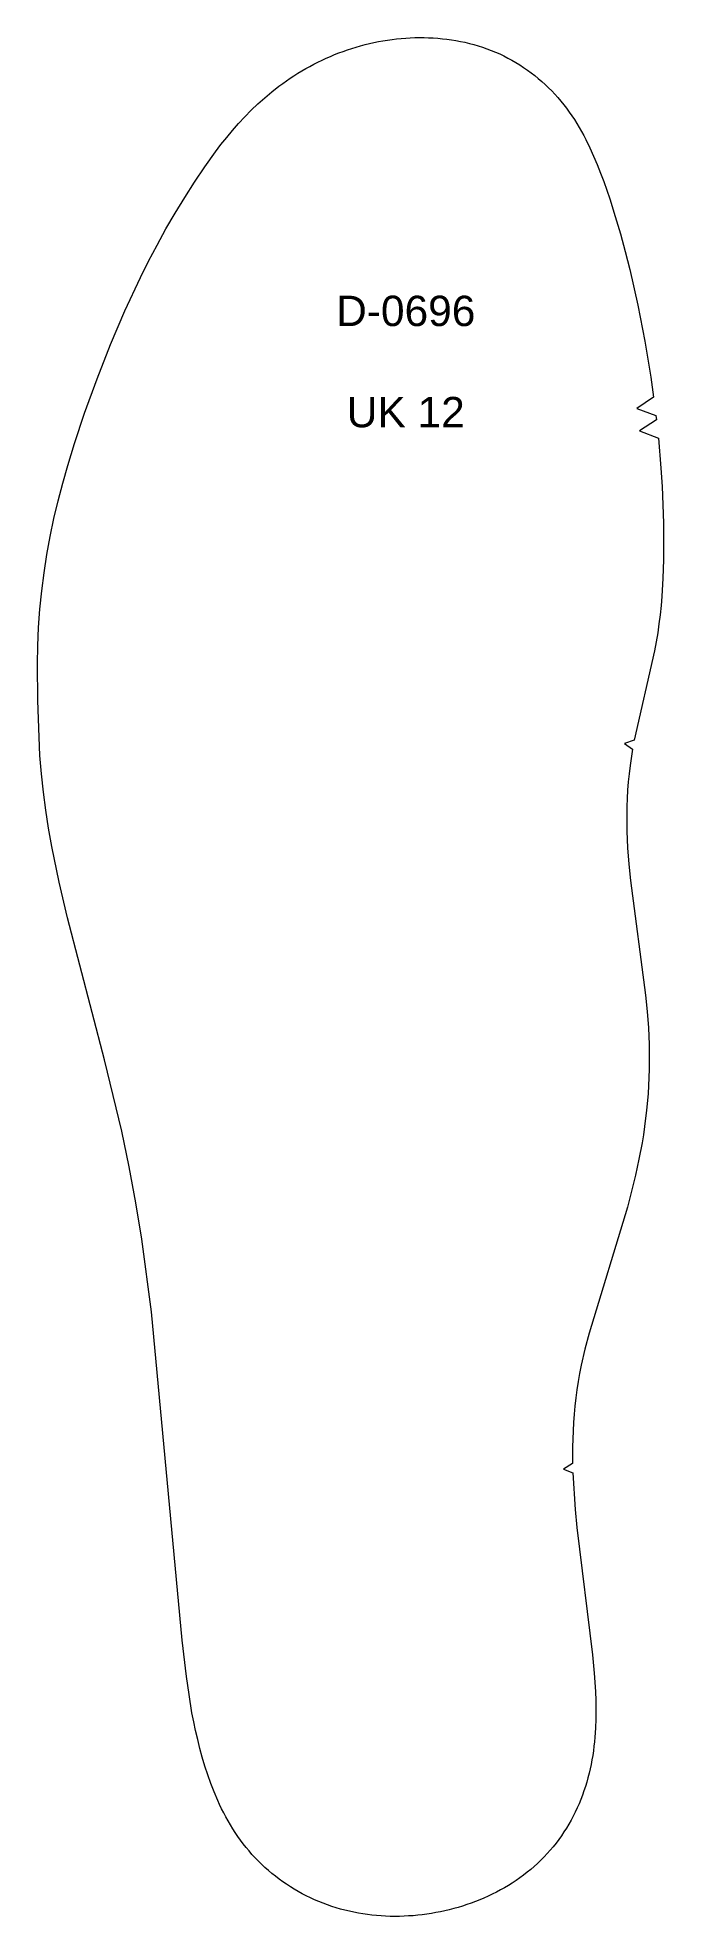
# Model space of a CAD drawing. Header units: millimetres. Extents: x -700 to 1195, y 156 to 469.
# Drawn here: x -590.6 to -487.6, y 159.8 to 469.2 of the extents above; entities that cross this region are included whole.
import ezdxf

# ---------------------------------------------------------------- set-up
doc = ezdxf.new("R2010")
doc.units = ezdxf.units.MM
doc.layers.add('___H_1', color=18, linetype='Continuous', true_color=0x000000)
doc.layers.add('DEFAULT', color=7, linetype='Continuous', true_color=0xffffff)
doc.styles.add('Arial Regular', font='arial.ttf')

msp = doc.modelspace()

# ---------------------------------------------------------------- texts
at = {"layer": '___H_1', "color": 3, "true_color": 0x00ff00, "insert": (-530, 435), "char_height": 5, "width": 53.913, "attachment_point": 2, "style": 'Arial Regular'}
msp.add_mtext('\\P{\\fArial;D-0696}\\P\\P{\\fArial;UK 12}', dxfattribs=at)

# ---------------------------------------------------------------- linework, layer by layer
at = {"layer": 'DEFAULT', "color": 18, "lineweight": 5, "true_color": 0x000000}
msp.add_lwpolyline([(-489.22, 409.93), (-492, 408.07), (-488.84, 406.96), (-488.75, 406.21), (-491.57, 404.4), (-488.44, 403.23), (-488.01, 398.24), (-487.82, 395.23), (-487.69, 392.22), (-487.62, 389.2), (-487.62, 383.17), (-487.71, 380.15), (-487.88, 377.14), (-488, 375.63), (-488.15, 374.13), (-488.34, 372.63), (-488.55, 371.14), (-488.81, 369.66), (-489.1, 368.18), (-492.42, 353.46), (-494.04, 352.93), (-492.69, 351.98), (-493.1, 349.3), (-493.27, 347.95), (-493.41, 346.6), (-493.52, 345.25), (-493.59, 343.89), (-493.64, 342.54), (-493.65, 341.18), (-493.62, 338.47), (-493.58, 337.11), (-493.5, 335.75), (-493.29, 333.05), (-493.01, 330.35), (-490.55, 311.5), (-490.29, 308.8), (-490.09, 306.09), (-489.97, 303.38), (-489.94, 300.67), (-489.95, 299.31), (-489.99, 297.95), (-490.14, 295.24), (-490.38, 292.54), (-490.7, 289.84), (-490.9, 288.5), (-491.11, 287.16), (-491.63, 284.5), (-492.21, 281.85), (-492.85, 279.21), (-493.54, 276.58), (-499.85, 255.8), (-500.53, 253.17), (-501.14, 250.53), (-501.4, 249.19), (-501.65, 247.86), (-501.86, 246.52), (-502.04, 245.17), (-502.2, 243.83), (-502.32, 242.47), (-502.41, 241.12), (-502.48, 239.76), (-502.56, 237.05), (-502.56, 234.34), (-504.04, 233.45), (-502.53, 232.83), (-502.15, 226.81), (-501.87, 223.81), (-499.3, 202.84), (-499.01, 199.84), (-498.8, 196.83), (-498.74, 195.32), (-498.71, 193.82), (-498.72, 192.31), (-498.78, 190.8), (-498.88, 189.3), (-498.95, 188.55), (-499.04, 187.8), (-499.13, 187.05), (-499.24, 186.3), (-499.37, 185.56), (-499.51, 184.82), (-499.66, 184.08), (-499.84, 183.35), (-500.02, 182.62), (-500.22, 181.89), (-500.44, 181.17), (-500.68, 180.45), (-500.93, 179.74), (-501.2, 179.04), (-501.48, 178.34), (-501.79, 177.65), (-502.11, 176.97), (-502.45, 176.3), (-502.8, 175.63), (-503.17, 174.98), (-503.56, 174.33), (-503.97, 173.69), (-504.39, 173.07), (-504.83, 172.46), (-505.28, 171.85), (-505.75, 171.26), (-506.23, 170.69), (-506.73, 170.12), (-507.25, 169.57), (-507.78, 169.04), (-508.32, 168.51), (-508.88, 168.01), (-509.45, 167.51), (-510.03, 167.04), (-510.63, 166.58), (-511.24, 166.13), (-511.85, 165.7), (-512.48, 165.28), (-513.12, 164.88), (-513.77, 164.5), (-514.43, 164.13), (-515.09, 163.77), (-515.76, 163.43), (-516.45, 163.11), (-517.13, 162.8), (-517.83, 162.51), (-518.53, 162.23), (-519.24, 161.97), (-519.95, 161.72), (-520.66, 161.48), (-521.39, 161.27), (-522.11, 161.06), (-522.84, 160.87), (-523.58, 160.7), (-524.31, 160.54), (-525.05, 160.4), (-525.79, 160.27), (-526.54, 160.15), (-527.29, 160.05), (-528.04, 159.97), (-528.79, 159.9), (-529.54, 159.85), (-530.29, 159.81), (-531.04, 159.79), (-531.8, 159.78), (-532.55, 159.79), (-533.31, 159.81), (-534.06, 159.86), (-534.81, 159.91), (-535.56, 159.99), (-536.31, 160.08), (-537.06, 160.19), (-537.8, 160.32), (-538.54, 160.46), (-539.28, 160.62), (-540.01, 160.8), (-540.74, 160.99), (-541.46, 161.21), (-542.18, 161.44), (-542.9, 161.68), (-543.6, 161.95), (-544.3, 162.23), (-544.99, 162.53), (-545.68, 162.84), (-546.36, 163.17), (-547.03, 163.52), (-547.69, 163.88), (-548.34, 164.26), (-548.98, 164.66), (-549.61, 165.07), (-550.23, 165.5), (-550.84, 165.94), (-551.44, 166.4), (-552.03, 166.87), (-552.61, 167.36), (-553.17, 167.86), (-553.72, 168.38), (-554.26, 168.91), (-554.78, 169.45), (-555.3, 170), (-555.79, 170.57), (-556.27, 171.15), (-556.74, 171.74), (-557.19, 172.35), (-557.62, 172.96), (-558.05, 173.59), (-558.45, 174.22), (-558.85, 174.87), (-559.23, 175.52), (-559.59, 176.18), (-559.95, 176.85), (-560.29, 177.52), (-560.62, 178.2), (-560.93, 178.88), (-561.53, 180.27), (-562.08, 181.67), (-562.58, 183.09), (-563.05, 184.53), (-563.47, 185.98), (-563.87, 187.43), (-564.23, 188.9), (-564.57, 190.37), (-564.88, 191.84), (-565.17, 193.32), (-565.66, 196.3), (-566.09, 199.29), (-566.81, 205.28), (-571.83, 259.35), (-573.42, 271.32), (-574.39, 277.27), (-575.49, 283.21), (-576.74, 289.11), (-579.54, 300.85), (-585.67, 324.2), (-587.05, 330.07), (-588.25, 335.98), (-588.77, 338.96), (-589.23, 341.94), (-589.62, 344.93), (-589.94, 347.93), (-590.18, 350.94), (-590.34, 353.95), (-590.54, 359.98), (-590.57, 366.02), (-590.52, 369.03), (-590.4, 372.05), (-590.19, 375.06), (-589.88, 378.06), (-589.5, 381.05), (-589.05, 384.03), (-588.51, 387), (-587.89, 389.96), (-587.19, 392.89), (-586.43, 395.81), (-585.6, 398.71), (-584.5, 402.32), (-582.83, 407.33), (-580.78, 413), (-578.59, 418.62), (-576.21, 424.17), (-573.66, 429.64), (-572.31, 432.34), (-570.91, 435.01), (-569.45, 437.65), (-567.93, 440.26), (-566.37, 442.84), (-564.74, 445.38), (-563.06, 447.89), (-561.31, 450.34), (-560.4, 451.54), (-559.46, 452.73), (-558.49, 453.89), (-557.5, 455.02), (-556.47, 456.13), (-555.41, 457.2), (-554.32, 458.24), (-553.2, 459.25), (-552.05, 460.22), (-550.86, 461.15), (-550.25, 461.6), (-549.64, 462.04), (-549.02, 462.47), (-548.39, 462.89), (-547.75, 463.29), (-547.11, 463.68), (-546.46, 464.06), (-545.8, 464.43), (-545.13, 464.78), (-544.46, 465.12), (-543.78, 465.45), (-543.09, 465.77), (-542.4, 466.07), (-541.71, 466.36), (-541.01, 466.64), (-540.3, 466.9), (-539.59, 467.15), (-538.87, 467.39), (-538.15, 467.61), (-537.43, 467.82), (-536.7, 468.01), (-535.96, 468.19), (-535.23, 468.36), (-534.49, 468.51), (-533.75, 468.64), (-533, 468.77), (-532.26, 468.87), (-531.51, 468.96), (-530.76, 469.03), (-530, 469.09), (-529.25, 469.13), (-528.5, 469.16), (-527.74, 469.17), (-526.99, 469.17), (-526.24, 469.14), (-525.48, 469.11), (-524.73, 469.05), (-523.98, 468.99), (-523.23, 468.9), (-522.48, 468.8), (-521.74, 468.68), (-521, 468.54), (-520.26, 468.39), (-519.52, 468.21), (-518.79, 468.02), (-518.07, 467.81), (-517.35, 467.58), (-516.64, 467.33), (-515.93, 467.06), (-515.24, 466.78), (-514.55, 466.47), (-513.87, 466.15), (-513.19, 465.8), (-512.53, 465.44), (-511.88, 465.06), (-511.24, 464.67), (-510.61, 464.25), (-509.99, 463.82), (-509.38, 463.38), (-508.78, 462.92), (-508.2, 462.44), (-507.62, 461.95), (-507.06, 461.44), (-506.52, 460.92), (-505.99, 460.39), (-505.47, 459.84), (-504.96, 459.28), (-504.48, 458.7), (-504, 458.12), (-503.54, 457.52), (-503.1, 456.91), (-502.67, 456.29), (-502.25, 455.66), (-501.85, 455.02), (-501.47, 454.37), (-501.09, 453.72), (-500.73, 453.06), (-500.38, 452.39), (-499.72, 451.04), (-499.09, 449.66), (-498.51, 448.27), (-497.95, 446.87), (-497.43, 445.45), (-496.45, 442.6), (-495.54, 439.72), (-494.68, 436.83), (-493.88, 433.92), (-493.14, 431), (-491.82, 425.11), (-490.66, 419.19), (-489.69, 413.23)], close=True, dxfattribs=at)

msp.set_redraw_order([(e.dxf.handle, doc.entitydb.next_handle()) for e in msp.query("TEXT MTEXT ATTDEF DIMENSION ARC_DIMENSION")])  # texts and dimensions are drawn at this point

doc.saveas('drawing.dxf')
